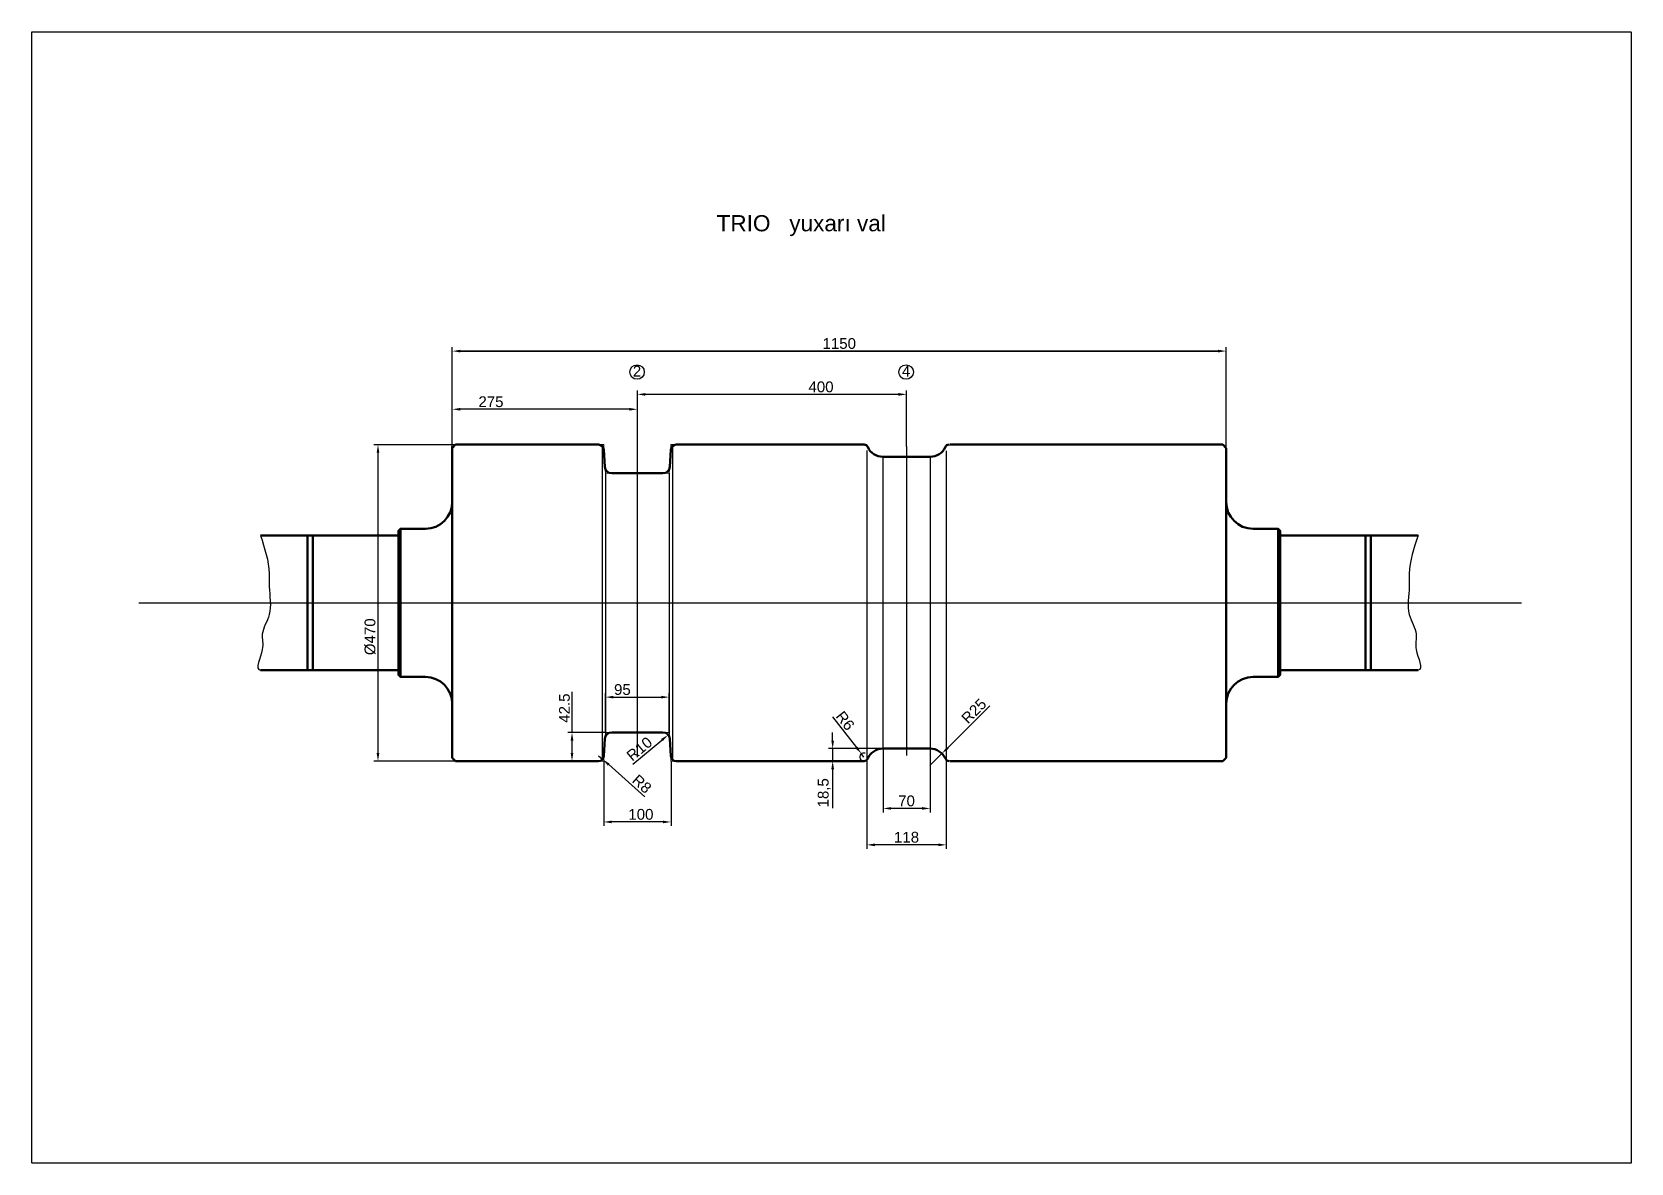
# Model space of a CAD drawing. Header units: millimetres. Extents: x -954 to 34898, y -2134 to 12006.
# Drawn here: x 26334 to 28710, y 9795 to 11475 of the extents above; entities that cross this region are included whole.
import ezdxf

# ---------------------------------------------------------------- set-up
doc = ezdxf.new("R2010")
doc.units = ezdxf.units.MM
doc.header["$LTSCALE"] = 3
doc.linetypes.add('HIDDEN', pattern=[0.375, 0.25, -0.125])
doc.layers.add('Nascosta', color=4, linetype='HIDDEN')
doc.layers.add('осевая', color=4, linetype='Continuous')
for name, color, linetype, lineweight in [('контурная', 7, 'Continuous', 50), ('размерные', 7, 'Continuous', 25), ('тонкая', 7, 'Continuous', 20)]:
    doc.layers.add(name, color=color, linetype=linetype, lineweight=lineweight)
doc.styles.add('s4v4', font='arial.ttf', dxfattribs={"height": 16})
doc.styles.get("Standard").update_dxf_attribs({"font": 'arial.ttf'})
doc.dimstyles.new('s4v4', dxfattribs={"dimtxt": 16, "dimasz": 12, "dimexe": 6, "dimexo": 0, "dimgap": 3, "dimtad": 1, "dimtxsty": 'Standard', "dimcen": 2.5, "dimadec": 0, "dimazin": 0, "dimtfac": 1, "dimtmove": 0, "dimatfit": 3, "dimfxl": 1, "dimarcsym": 0})

msp = doc.modelspace()

# ---------------------------------------------------------------- texts
at = {"char_height": 16, "attachment_point": 5}
for s, insert in [('{\\fArial|b0|i0|c238|p34;2}', (27232.919, 10971.551)), ('{\\fArial|b0|i0|c238|p34;4}', (27632.73, 10971.551))]:
    msp.add_mtext(s, dxfattribs=dict(at, insert=insert))
at = {"layer": 'размерные', "style": 's4v4'}
msp.add_text('TRIO   yuxarı val', height=24, dxfattribs=at).set_placement((27351.122, 11179.344))

# ---------------------------------------------------------------- blocks, each defined once
blk = doc.blocks.new('*D1915')
at = {"layer": 'Defpoints', "color": 0, "transparency": 16777216}
for p in [(26965.9, 10862.4), (26848, 10392.4), (26964.3, 10392.4)]:
    blk.add_point(p, dxfattribs=at)
at = {"layer": 'размерные', "color": 0, "lineweight": -2, "transparency": 16777216}
for p, q in [((26965.9, 10862.4), (26842, 10862.4)), ((26848, 10850.4), (26848, 10404.4)), ((26964.3, 10392.4), (26842, 10392.4))]:
    blk.add_line(p, q, dxfattribs=at)
at = {"layer": 'размерные', "color": 0, "transparency": 16777216}
for points in [[(26846, 10850.4), (26850, 10850.4), (26848, 10862.4)], [(26846, 10404.4), (26850, 10404.4), (26848, 10392.4)]]:
    blk.add_solid(points, dxfattribs=at)
at = {"layer": 'размерные', "color": 0, "transparency": 16777216, "insert": (26836.4, 10577.1), "char_height": 16, "attachment_point": 5, "rotation": 90}
blk.add_mtext('%%C470', dxfattribs=at)
blk = doc.blocks.new('*D1923')
at = {"layer": 'Defpoints', "color": 0, "transparency": 16777216}
for p in [(26958.4, 10915), (27233.4, 10856.9), (26958.4, 10834.3)]:
    blk.add_point(p, dxfattribs=at)
at = {"layer": 'размерные', "color": 0, "lineweight": -2, "transparency": 16777216}
for p, q in [((26958.4, 10834.3), (26958.4, 10921)), ((27221.4, 10915), (26970.4, 10915)), ((27233.4, 10856.9), (27233.4, 10921))]:
    blk.add_line(p, q, dxfattribs=at)
at = {"layer": 'размерные', "color": 0, "transparency": 16777216}
for points in [[(26970.4, 10917), (26970.4, 10913), (26958.4, 10915)], [(27221.4, 10917), (27221.4, 10913), (27233.4, 10915)]]:
    blk.add_solid(points, dxfattribs=at)
at = {"layer": 'размерные', "color": 0, "transparency": 16777216, "insert": (27015.9, 10926.1), "char_height": 16, "attachment_point": 5}
blk.add_mtext('275', dxfattribs=at)
blk = doc.blocks.new('*D1924')
at = {"layer": 'Defpoints', "color": 0, "transparency": 16777216}
for p in [(27280.9, 10487.4), (27185.9, 10434.9), (27280.9, 10434.9)]:
    blk.add_point(p, dxfattribs=at)
at = {"layer": 'размерные', "color": 0, "lineweight": -2, "transparency": 16777216}
for p, q in [((27185.9, 10434.9), (27185.9, 10493.4)), ((27197.9, 10487.4), (27268.9, 10487.4)), ((27280.9, 10434.9), (27280.9, 10493.4))]:
    blk.add_line(p, q, dxfattribs=at)
at = {"layer": 'размерные', "color": 0, "transparency": 16777216}
for points in [[(27197.9, 10489.4), (27197.9, 10485.4), (27185.9, 10487.4)], [(27268.9, 10489.4), (27268.9, 10485.4), (27280.9, 10487.4)]]:
    blk.add_solid(points, dxfattribs=at)
at = {"layer": 'размерные', "color": 0, "transparency": 16777216, "insert": (27211.2, 10498.6), "char_height": 16, "attachment_point": 5}
blk.add_mtext('95', dxfattribs=at)
blk = doc.blocks.new('*D1922')
at = {"layer": 'Defpoints', "color": 0, "transparency": 16777216}
for p in [(27183.4, 10392.4), (27283.4, 10392.4), (27183.4, 10302)]:
    blk.add_point(p, dxfattribs=at)
at = {"layer": 'размерные', "color": 0, "lineweight": -2, "transparency": 16777216}
for p, q in [((27183.4, 10392.4), (27183.4, 10296)), ((27283.4, 10392.4), (27283.4, 10296)), ((27271.4, 10302), (27195.4, 10302))]:
    blk.add_line(p, q, dxfattribs=at)
at = {"layer": 'размерные', "color": 0, "transparency": 16777216}
for points in [[(27195.4, 10304), (27195.4, 10300), (27183.4, 10302)], [(27271.4, 10304), (27271.4, 10300), (27283.4, 10302)]]:
    blk.add_solid(points, dxfattribs=at)
at = {"layer": 'размерные', "color": 0, "transparency": 16777216, "insert": (27238.7, 10313.2), "char_height": 16, "attachment_point": 5}
blk.add_mtext('100', dxfattribs=at)
blk = doc.blocks.new('*D1913')
at = {"layer": 'Defpoints', "color": 0, "transparency": 16777216}
for p in [(27175.8, 10400.4), (27181.8, 10395.1)]:
    blk.add_point(p, dxfattribs=at)
at = {"layer": 'размерные', "color": 0, "lineweight": -2, "transparency": 16777216}
for p, q in [((27175.8, 10400.4), (27181.8, 10395.1)), ((27244.6, 10339.5), (27190.8, 10387.2))]:
    blk.add_line(p, q, dxfattribs=at)
at = {"layer": 'размерные', "color": 0, "transparency": 16777216}
blk.add_solid([(27192.1, 10388.7), (27189.5, 10385.7), (27181.8, 10395.1)], dxfattribs=at)
at = {"layer": 'размерные', "color": 0, "transparency": 16777216, "insert": (27240.1, 10358.4), "char_height": 16, "attachment_point": 5, "rotation": 318.4259}
blk.add_mtext('R8', dxfattribs=at)
blk = doc.blocks.new('*D1914')
at = {"layer": 'Defpoints', "color": 0, "transparency": 16777216}
for p in [(27279.1, 10431.3), (27271.4, 10424.9)]:
    blk.add_point(p, dxfattribs=at)
at = {"layer": 'размерные', "color": 0, "lineweight": -2, "transparency": 16777216}
blk.add_line((27226.7, 10387.8), (27269.9, 10423.7), dxfattribs=at)
at = {"layer": 'размерные', "color": 0, "transparency": 16777216}
blk.add_solid([(27268.6, 10425.2), (27271.2, 10422.1), (27279.1, 10431.3)], dxfattribs=at)
at = {"layer": 'размерные', "color": 0, "transparency": 16777216, "insert": (27236.5, 10410.5), "char_height": 16, "attachment_point": 5, "rotation": 39.6716}
blk.add_mtext('R10', dxfattribs=at)
blk = doc.blocks.new('*D1916')
at = {"layer": 'Defpoints', "color": 0, "transparency": 16777216}
for p in [(27233.4, 10937.1), (27233.4, 10888.1), (27633.4, 10859.5)]:
    blk.add_point(p, dxfattribs=at)
at = {"layer": 'размерные', "color": 0, "lineweight": -2, "transparency": 16777216}
for p, q in [((27233.4, 10888.1), (27233.4, 10943.1)), ((27621.4, 10937.1), (27245.4, 10937.1)), ((27633.4, 10859.5), (27633.4, 10943.1))]:
    blk.add_line(p, q, dxfattribs=at)
at = {"layer": 'размерные', "color": 0, "transparency": 16777216}
for points in [[(27245.4, 10939.1), (27245.4, 10935.1), (27233.4, 10937.1)], [(27621.4, 10939.1), (27621.4, 10935.1), (27633.4, 10937.1)]]:
    blk.add_solid(points, dxfattribs=at)
at = {"layer": 'размерные', "color": 0, "transparency": 16777216, "insert": (27506.3, 10948.2), "char_height": 16, "attachment_point": 5}
blk.add_mtext('400', dxfattribs=at)
blk = doc.blocks.new('*D1911')
at = {"layer": 'Defpoints', "color": 0, "transparency": 16777216}
for p in [(26958.4, 11001.4), (26958.4, 10915), (28108.4, 10850.9)]:
    blk.add_point(p, dxfattribs=at)
at = {"layer": 'размерные', "color": 0, "lineweight": -2, "transparency": 16777216}
for p, q in [((26958.4, 10915), (26958.4, 11007.4)), ((28096.4, 11001.4), (26970.4, 11001.4)), ((28108.4, 10850.9), (28108.4, 11007.4))]:
    blk.add_line(p, q, dxfattribs=at)
at = {"layer": 'размерные', "color": 0, "transparency": 16777216}
for points in [[(26970.4, 11003.4), (26970.4, 10999.4), (26958.4, 11001.4)], [(28096.4, 11003.4), (28096.4, 10999.4), (28108.4, 11001.4)]]:
    blk.add_solid(points, dxfattribs=at)
at = {"layer": 'размерные', "color": 0, "transparency": 16777216, "insert": (27533.4, 11012.6), "char_height": 16, "attachment_point": 5}
blk.add_mtext('1150', dxfattribs=at)
blk = doc.blocks.new('*D1912')
at = {"layer": 'Defpoints', "color": 0, "transparency": 16777216}
for p in [(28108.4, 11001.4), (28108.4, 10915), (26958.4, 10850.9)]:
    blk.add_point(p, dxfattribs=at)
at = {"layer": 'размерные', "color": 0, "lineweight": -2, "transparency": 16777216}
for p, q in [((26958.4, 10850.9), (26958.4, 11007.4)), ((26970.4, 11001.4), (28096.4, 11001.4)), ((28108.4, 10915), (28108.4, 11007.4))]:
    blk.add_line(p, q, dxfattribs=at)
at = {"layer": 'размерные', "color": 0, "transparency": 16777216}
for points in [[(26970.4, 11003.4), (26970.4, 10999.4), (26958.4, 11001.4)], [(28096.4, 11003.4), (28096.4, 10999.4), (28108.4, 11001.4)]]:
    blk.add_solid(points, dxfattribs=at)
at = {"layer": 'размерные', "color": 0, "transparency": 16777216, "insert": (27533.4, 11012.6), "char_height": 16, "attachment_point": 5}
blk.add_mtext('1150', dxfattribs=at)
blk = doc.blocks.new('*D1917')
at = {"layer": 'Defpoints', "color": 0, "transparency": 16777216}
for p in [(27598.5, 10410.9), (27668.4, 10410.9), (27598.5, 10322.1)]:
    blk.add_point(p, dxfattribs=at)
at = {"layer": 'размерные', "color": 0, "lineweight": -2, "transparency": 16777216}
for p, q in [((27598.5, 10410.9), (27598.5, 10316.1)), ((27668.4, 10410.9), (27668.4, 10316.1)), ((27656.4, 10322.1), (27610.5, 10322.1))]:
    blk.add_line(p, q, dxfattribs=at)
at = {"layer": 'размерные', "color": 0, "transparency": 16777216}
for points in [[(27610.5, 10324.1), (27610.5, 10320.1), (27598.5, 10322.1)], [(27656.4, 10324.1), (27656.4, 10320.1), (27668.4, 10322.1)]]:
    blk.add_solid(points, dxfattribs=at)
at = {"layer": 'размерные', "color": 0, "transparency": 16777216, "insert": (27633.4, 10333.2), "char_height": 16, "attachment_point": 5}
blk.add_mtext('70', dxfattribs=at)
blk = doc.blocks.new('*D1918')
at = {"layer": 'Defpoints', "color": 0, "transparency": 16777216}
for p in [(27574.4, 10392.4), (27692.4, 10392.4), (27574.4, 10268)]:
    blk.add_point(p, dxfattribs=at)
at = {"layer": 'размерные', "color": 0, "lineweight": -2, "transparency": 16777216}
for p, q in [((27574.4, 10392.4), (27574.4, 10262)), ((27692.4, 10392.4), (27692.4, 10262)), ((27680.4, 10268), (27586.4, 10268))]:
    blk.add_line(p, q, dxfattribs=at)
at = {"layer": 'размерные', "color": 0, "transparency": 16777216}
for points in [[(27586.4, 10270), (27586.4, 10266), (27574.4, 10268)], [(27680.4, 10270), (27680.4, 10266), (27692.4, 10268)]]:
    blk.add_solid(points, dxfattribs=at)
at = {"layer": 'размерные', "color": 0, "transparency": 16777216, "insert": (27633.4, 10279.2), "char_height": 16, "attachment_point": 5}
blk.add_mtext('118', dxfattribs=at)
blk = doc.blocks.new('*D1919')
at = {"layer": 'Defpoints', "color": 0, "transparency": 16777216}
for p in [(27668.2, 10385.9), (27685.9, 10403.6)]:
    blk.add_point(p, dxfattribs=at)
at = {"layer": 'размерные', "color": 0, "lineweight": -2, "transparency": 16777216}
for p, q in [((27757.1, 10474.5), (27694.5, 10412)), ((27668.2, 10385.9), (27685.9, 10403.6))]:
    blk.add_line(p, q, dxfattribs=at)
at = {"layer": 'размерные', "color": 0, "transparency": 16777216}
blk.add_solid([(27693, 10413.5), (27695.9, 10410.6), (27685.9, 10403.6)], dxfattribs=at)
at = {"layer": 'размерные', "color": 0, "transparency": 16777216, "insert": (27733.5, 10466.7), "char_height": 16, "attachment_point": 5, "rotation": 44.8831}
blk.add_mtext('R25', dxfattribs=at)
blk = doc.blocks.new('*D1920')
at = {"layer": 'Defpoints', "color": 0, "transparency": 16777216}
for p in [(27598.5, 10410.9), (27523.6, 10392.4), (27550.7, 10392.4)]:
    blk.add_point(p, dxfattribs=at)
at = {"layer": 'размерные', "color": 0, "lineweight": -2, "transparency": 16777216}
for p, q in [((27523.6, 10422.9), (27523.6, 10434.9)), ((27598.5, 10410.9), (27517.6, 10410.9)), ((27523.6, 10410.9), (27523.6, 10392.4)), ((27550.7, 10392.4), (27517.6, 10392.4)), ((27523.6, 10380.4), (27523.6, 10322.3))]:
    blk.add_line(p, q, dxfattribs=at)
at = {"layer": 'размерные', "color": 0, "transparency": 16777216}
for points in [[(27521.6, 10422.9), (27525.6, 10422.9), (27523.6, 10410.9)], [(27521.6, 10380.4), (27525.6, 10380.4), (27523.6, 10392.4)]]:
    blk.add_solid(points, dxfattribs=at)
at = {"layer": 'размерные', "color": 0, "transparency": 16777216, "insert": (27511, 10345.3), "char_height": 16, "attachment_point": 5, "rotation": 90}
blk.add_mtext('18,5', dxfattribs=at)
blk = doc.blocks.new('*D1921')
at = {"layer": 'Defpoints', "color": 0, "transparency": 16777216}
for p in [(27566.4, 10403.2), (27570.1, 10398.4)]:
    blk.add_point(p, dxfattribs=at)
at = {"layer": 'размерные', "color": 0, "lineweight": -2, "transparency": 16777216}
for p, q in [((27523.6, 10457.9), (27559, 10412.6)), ((27570.1, 10398.4), (27566.4, 10403.2))]:
    blk.add_line(p, q, dxfattribs=at)
blk.add_arc((27570.1, 10398.4), 6, 70.7563, 270, dxfattribs=at)
at = {"layer": 'размерные', "color": 0, "transparency": 16777216}
blk.add_solid([(27560.6, 10413.8), (27557.5, 10411.4), (27566.4, 10403.2)], dxfattribs=at)
at = {"layer": 'размерные', "color": 0, "transparency": 16777216, "insert": (27542.2, 10452.3), "char_height": 16, "attachment_point": 5, "rotation": 308.0521}
blk.add_mtext('R6', dxfattribs=at)
blk = doc.blocks.new('*D1925')
at = {"layer": 'Defpoints', "color": 0, "transparency": 16777216}
for p in [(27136.3, 10434.9), (27185.9, 10434.9), (27165.9, 10392.4)]:
    blk.add_point(p, dxfattribs=at)
at = {"layer": 'размерные', "color": 0, "lineweight": -2, "transparency": 16777216}
for p, q in [((27136.3, 10434.9), (27136.3, 10495.3)), ((27185.9, 10434.9), (27130.3, 10434.9)), ((27136.3, 10404.4), (27136.3, 10422.9)), ((27165.9, 10392.4), (27130.3, 10392.4))]:
    blk.add_line(p, q, dxfattribs=at)
at = {"layer": 'размерные', "color": 0, "transparency": 16777216}
for points in [[(27134.3, 10422.9), (27138.3, 10422.9), (27136.3, 10434.9)], [(27134.3, 10404.4), (27138.3, 10404.4), (27136.3, 10392.4)]]:
    blk.add_solid(points, dxfattribs=at)
at = {"layer": 'размерные', "color": 0, "transparency": 16777216, "insert": (27125.1, 10471.1), "char_height": 16, "attachment_point": 5, "rotation": 90}
blk.add_mtext('42.5', dxfattribs=at)

# ---------------------------------------------------------------- dimensions: what is measured, and where the dimension line sits
at = {"layer": 'размерные'}
dim = msp.add_linear_dim(base=(26958.37, 11001.45), p1=(28108.37, 10850.944), p2=(26958.37, 10914.972), dimstyle='s4v4', dxfattribs=at)
dim.commit()
dim.dimension.update_dxf_attribs({"geometry": '*D1911', "text_midpoint": (27533.37, 11012.619)})
for base, p1, p2, angle, picture, middle in [((28108.37, 11001.45), (26958.37, 10850.944), (28108.37, 10914.972), 180, '*D1912', (27533.37, 11012.619)), ((27523.605, 10392.436), (27598.505, 10410.936), (27550.697, 10392.436), 90, '*D1920', (27510.99, 10345.349))]:
    dim = msp.add_linear_dim(base=base, p1=p1, p2=p2, angle=angle, dimstyle='s4v4', dxfattribs=at)
    dim.commit()
    dim.dimension.update_dxf_attribs({"geometry": picture, "text_midpoint": middle})
for base, p1, p2, picture, middle in [((27233.37, 10937.06), (27633.37, 10859.487), (27233.37, 10888.077), '*D1916', (27506.338, 10937.06)), ((26958.37, 10914.972), (27233.37, 10856.867), (26958.37, 10834.349), '*D1923', (27015.863, 10914.972)), ((27280.87, 10487.444), (27185.87, 10434.936), (27280.87, 10434.936), '*D1924', (27211.168, 10487.444)), ((27183.37, 10302.003), (27283.37, 10392.436), (27183.37, 10392.436), '*D1922', (27238.658, 10302.003))]:
    dim = msp.add_linear_dim(base=base, p1=p1, p2=p2, dimstyle='s4v4', dxfattribs=at)
    dim.commit()
    dim.dimension.update_dxf_attribs({"geometry": picture, "text_midpoint": middle, "dimtype": 160})
dim = msp.add_linear_dim(base=(26847.989, 10392.436), p1=(26965.924, 10862.436), p2=(26964.347, 10392.436), angle=90, text='%%C<>', dimstyle='s4v4', dxfattribs=at)
dim.commit()
dim.dimension.update_dxf_attribs({"geometry": '*D1915', "text_midpoint": (26847.989, 10577.123), "dimtype": 160})
dim = msp.add_linear_dim(base=(27136.289, 10434.936), p1=(27165.862, 10392.436), p2=(27185.87, 10434.936), angle=90, text='42.5', dimstyle='s4v4', dxfattribs=at)
dim.commit()
dim.dimension.update_dxf_attribs({"geometry": '*D1925', "text_midpoint": (27125.12, 10471.098)})
for center, mpoint, picture, middle in [((27668.235, 10385.936), (27685.948, 10403.578), '*D1919', (27741.411, 10458.815)), ((27570.137, 10398.436), (27566.439, 10403.161), '*D1921', (27533.393, 10445.379)), ((27271.441, 10424.936), (27279.138, 10431.32), '*D1914', (27243.663, 10401.898)), ((27175.827, 10400.436), (27181.811, 10395.127), '*D1913', (27232.672, 10350.013))]:
    dim = msp.add_radius_dim(center=center, mpoint=mpoint, dimstyle='s4v4', dxfattribs=at)
    dim.commit()
    dim.dimension.update_dxf_attribs({"geometry": picture, "text_midpoint": middle, "dimtype": 164})
for base, p1, p2, picture, middle in [((27598.505, 10322.05), (27668.375, 10410.936), (27598.505, 10410.936), '*D1917', (27633.44, 10333.219)), ((27574.365, 10268.017), (27692.375, 10392.436), (27574.365, 10392.436), '*D1918', (27633.37, 10279.186))]:
    dim = msp.add_linear_dim(base=base, p1=p1, p2=p2, dimstyle='s4v4', override={"dimdec": 0}, dxfattribs=at)
    dim.commit()
    dim.dimension.update_dxf_attribs({"geometry": picture, "text_midpoint": middle})

# ---------------------------------------------------------------- linework, layer by layer
for centre in [(27232.921, 10970.345), (27632.732, 10970.345)]:
    msp.add_circle(centre, 10.754)
at = {"layer": 'Nascosta', "color": 3}
msp.add_lwpolyline([(26333.882, 11475.4), (28709.882, 11475.4), (28709.882, 9795.4), (26333.882, 9795.4), (26333.882, 11475.4)], dxfattribs=at)
at = {"layer": 'контурная'}
for p, q in [((26963.37, 10862.436), (26958.37, 10857.436)), ((27175.827, 10862.436), (26963.37, 10862.436)), ((27175.827, 10862.436), (27154.706, 10862.436)), ((27290.913, 10862.436), (27308.564, 10862.436)), ((27290.913, 10862.436), (27571.137, 10862.436)), ((27308.564, 10862.436), (27303.675, 10862.436)), ((27697.517, 10862.436), (28103.37, 10862.436)), ((28067.221, 10862.436), (28103.37, 10862.436)), ((28103.37, 10862.436), (28108.37, 10857.436)), ((26958.37, 10397.436), (26958.37, 10857.436)), ((27183.813, 10854.906), (27185.316, 10829.349)), ((27282.927, 10854.906), (27281.424, 10829.349)), ((27633.37, 10844.436), (27598.505, 10844.436)), ((27633.37, 10844.436), (27668.375, 10844.436)), ((27233.37, 10819.936), (27195.299, 10819.936)), ((27233.37, 10819.936), (27271.441, 10819.936)), ((28108.37, 10773.54), (28108.37, 10481.332)), ((26878.37, 10727.436), (26673.37, 10727.436)), ((26743.37, 10727.436), (26743.37, 10627.436)), ((26881.37, 10737.436), (26881.37, 10627.436)), ((28185.37, 10737.436), (28185.37, 10627.436)), ((28188.37, 10727.436), (28393.37, 10727.436)), ((28323.37, 10727.436), (28323.37, 10627.436)), ((26743.37, 10527.436), (26743.37, 10627.436)), ((26881.37, 10517.436), (26881.37, 10627.436)), ((28185.37, 10517.436), (28185.37, 10627.436)), ((28323.37, 10527.436), (28323.37, 10627.436)), ((26878.37, 10527.436), (26673.37, 10527.436)), ((28188.37, 10527.436), (28393.37, 10527.436)), ((27233.37, 10434.936), (27195.299, 10434.936)), ((27233.37, 10434.936), (27271.441, 10434.936)), ((27183.813, 10399.966), (27185.316, 10425.523)), ((27282.927, 10399.966), (27281.424, 10425.523)), ((27633.37, 10410.936), (27598.505, 10410.936)), ((27633.37, 10410.936), (27668.235, 10410.936)), ((26963.37, 10392.436), (26958.37, 10397.436)), ((27175.827, 10392.436), (26963.37, 10392.436)), ((27155.897, 10392.436), (27175.827, 10392.436)), ((27290.913, 10392.436), (27308.564, 10392.436)), ((27290.913, 10392.436), (27571.137, 10392.436)), ((27697.603, 10392.436), (28103.37, 10392.436)), ((28067.221, 10392.436), (28103.37, 10392.436)), ((28103.37, 10392.436), (28108.37, 10397.436))]:
    msp.add_line(p, q, dxfattribs=at)
for points in [[(26958.37, 10859.936), (26958.37, 10777.436, -0.41421356), (26918.37, 10737.436), (26881.37, 10737.436), (26878.37, 10734.436), (26878.37, 10627.436)], [(28108.37, 10857.436), (28108.37, 10777.436, 0.41421356), (28148.37, 10737.436), (28185.37, 10737.436), (28188.37, 10734.436), (28188.37, 10627.436)], [(26958.37, 10397.436), (26958.37, 10477.436, 0.41421356), (26918.37, 10517.436), (26881.37, 10517.436), (26878.37, 10520.436), (26878.37, 10627.436)], [(28108.37, 10397.436), (28108.37, 10477.436, -0.41421356), (28148.37, 10517.436), (28185.37, 10517.436), (28188.37, 10520.436), (28188.37, 10627.436)]]:
    msp.add_lwpolyline(points, format="xyb", dxfattribs=at)
for points in [[(26958.37, 10773.54), (26958.37, 10777.436)], [(28108.37, 10773.54), (28108.37, 10777.436)], [(26751.37, 10727.436), (26751.37, 10627.436)], [(28315.37, 10727.436), (28315.37, 10627.436)], [(26751.37, 10527.436), (26751.37, 10627.436)], [(28315.37, 10527.436), (28315.37, 10627.436)], [(26958.37, 10481.332), (26958.37, 10477.436)], [(28108.37, 10481.332), (28108.37, 10477.436)]]:
    msp.add_lwpolyline(points, dxfattribs=at)
for centre, radius, start, end in [((27175.827, 10854.436), 8, 3.366461, 90), ((27290.913, 10854.436), 8, 90, 176.633539), ((27570.222, 10856.436), 6, 24.793862, 90), ((27598.365, 10869.436), 25, 204.793862, 270), ((27668.375, 10869.436), 25, 270, 335.206138), ((27696.517, 10856.436), 6, 90, 155.206138), ((27195.299, 10829.936), 10, 183.366461, 270), ((27271.441, 10829.936), 10, 270, 356.633539), ((27195.299, 10424.936), 10, 90, 176.633539), ((27271.441, 10424.936), 10, 3.366461, 90), ((27598.505, 10385.936), 25, 90, 156.220005), ((27668.235, 10385.936), 25, 23.779995, 90), ((27175.827, 10400.436), 8, 270, 356.633539), ((27290.913, 10400.436), 8, 183.366461, 270), ((27570.137, 10398.436), 6, 270, 336.220005), ((27696.603, 10398.436), 6, 203.779995, 270)]:
    msp.add_arc(centre, radius, start, end, dxfattribs=at)
at = {"layer": 'осевая'}
for p, q in [((27633.37, 10859.487), (27633.37, 10400.791)), ((27233.37, 10856.867), (27233.37, 10398.171)), ((26492.737, 10627.436), (28547.232, 10627.436))]:
    msp.add_line(p, q, dxfattribs=at)
at = {"layer": 'размерные'}
for p, q in [((27181.315, 10860.257), (27181.315, 10394.616)), ((27285.425, 10860.257), (27285.425, 10394.616)), ((27574.365, 10853.674), (27574.365, 10394.179)), ((27598.365, 10843.811), (27598.365, 10410.936)), ((27668.375, 10843.811), (27668.375, 10410.936)), ((27692.375, 10853.013), (27692.375, 10394.179)), ((27185.87, 10819.311), (27185.87, 10431.936)), ((27280.87, 10819.936), (27280.87, 10432.561))]:
    msp.add_line(p, q, dxfattribs=at)
for points in [[(26673.37, 10727.436), (26686.383, 10670.713), (26686.383, 10651.687), (26686.383, 10609.977), (26676.127, 10580.707), (26676.127, 10558.022), (26673.37, 10527.436), (26676.127, 10527.288)], [(28393.37, 10727.436), (28380.357, 10670.713), (28380.357, 10651.687), (28380.357, 10609.977), (28390.612, 10580.707), (28390.612, 10558.022), (28393.37, 10527.436), (28390.612, 10527.288)]]:
    msp.add_spline(points, degree=3, dxfattribs=at)
at = {"layer": 'тонкая'}
for p, q in [((27175.827, 10862.436), (27183.37, 10862.436)), ((27183.37, 10862.436), (27183.645, 10857.762)), ((27283.37, 10862.436), (27283.095, 10857.762)), ((27290.913, 10862.436), (27283.37, 10862.436)), ((27570.137, 10862.436), (27574.365, 10862.436)), ((27575.348, 10859.679), (27574.365, 10862.436)), ((27691.392, 10859.679), (27692.375, 10862.436)), ((27696.603, 10862.436), (27692.375, 10862.436)), ((27185.528, 10825.75), (27185.87, 10819.936)), ((27195.299, 10819.936), (27185.87, 10819.936)), ((27271.441, 10819.936), (27280.87, 10819.936)), ((27281.212, 10825.75), (27280.87, 10819.936)), ((27185.528, 10429.122), (27185.87, 10434.936)), ((27195.299, 10434.936), (27185.87, 10434.936)), ((27271.441, 10434.936), (27280.87, 10434.936)), ((27281.212, 10429.122), (27280.87, 10434.936)), ((27175.827, 10392.436), (27183.37, 10392.436)), ((27183.37, 10392.436), (27183.645, 10397.111)), ((27283.37, 10392.436), (27283.095, 10397.111)), ((27290.913, 10392.436), (27283.37, 10392.436)), ((27570.137, 10392.436), (27574.365, 10392.436)), ((27696.603, 10392.436), (27692.375, 10392.436))]:
    msp.add_line(p, q, dxfattribs=at)
for centre, start, end in [((27598.505, 10385.936), 158.018665, 164.929938), ((27668.235, 10385.936), 15.070062, 21.981335)]:
    msp.add_arc(centre, 25, start, end, dxfattribs=at)

msp.set_redraw_order([(e.dxf.handle, doc.entitydb.next_handle()) for e in msp.query("TEXT MTEXT ATTDEF DIMENSION ARC_DIMENSION")])  # texts and dimensions are drawn at this point

doc.saveas('drawing.dxf')
